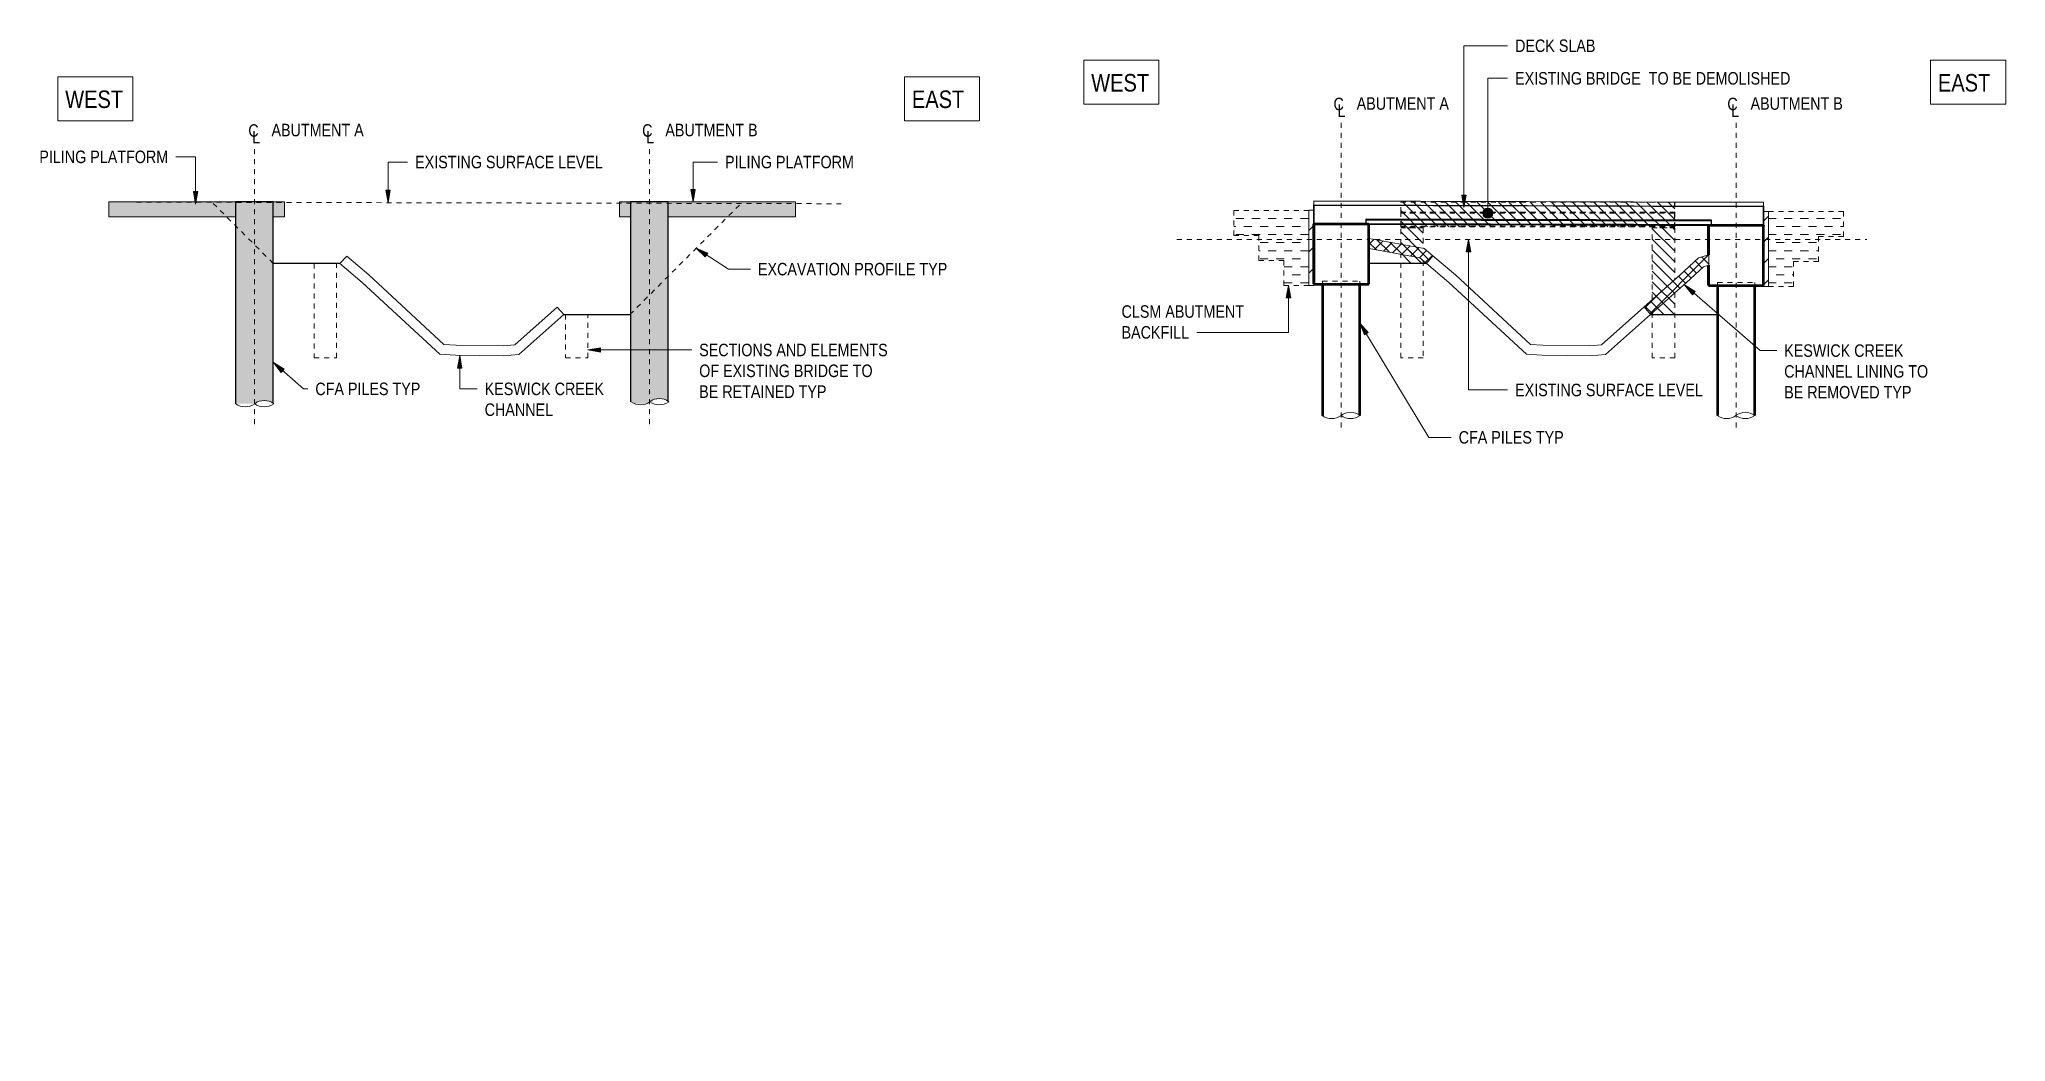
# Model space of a CAD drawing. Header units: metres. Extents: x 566 to 752, y 3 to 1696.
# Drawn here: x 712.43 to 751.77, y 2.66 to 22.71 of the extents above.
import ezdxf

# ---------------------------------------------------------------- set-up
doc = ezdxf.new("R2010")
doc.units = ezdxf.units.M
doc.linetypes.add('JacobsDash', pattern=[0.0045000000000000005, 0.003, -0.0015])
doc.linetypes.add('JacobsGridLine', pattern=[0.014499999999999999, 0.01, -0.001, 0.0025, -0.001])
for name, color, linetype, lineweight in [('BRIDGE-ABUTMENT-CONC', 7, 'Continuous', 40), ('BRIDGE-FRAMING-LINE-18-HID', 7, 'JacobsDash', 18), ('D-BDGE', 7, 'Continuous', 13), ('D-BDGE-FLOOR', 7, 'Continuous', 40), ('D-BDGE-FLOOR-HID', 7, 'JacobsDash', 18), ('D-BDGE-FNDN-LINES-18-HID', 7, 'JacobsDash', 18), ('D-BDGE-FNDN-PILE-CONC', 7, 'Continuous', 40), ('D-BDGE-LINE', 7, 'Continuous', 9), ('D-ENHA-GEN-LINE', 7, 'Continuous', 9), ('D-ENHA-GEN-LINE-GRIDS', 7, 'Continuous', 9), ('D-ENHA-TEXT', 7, 'Continuous', 9)]:
    doc.layers.add(name, color=color, linetype=linetype, lineweight=lineweight)
for name, color, linetype, lineweight, true_color in [('D-BDGE-DECK', 153, 'Continuous', 13, 0x8c8cc6), ('D-BDGE-FRAMING', 153, 'Continuous', 13, 0x8c8cc6), ('D-BDGE-INT-WALL', 153, 'Continuous', 13, 0x8c8cc6)]:
    doc.layers.add(name, color=color, linetype=linetype, lineweight=lineweight, true_color=true_color)
doc.styles.add('Arial Narrow_2', font='ARIALN.TTF', dxfattribs={"height": 0.25})
doc.styles.add('Arial Narrow_3', font='ARIALN.TTF', dxfattribs={"height": 0.35})
doc.styles.add('Arial Narrow_4', font='ARIALN.TTF', dxfattribs={"height": 0.0035})
doc.styles.add('Arial Narrow_5', font='ARIALN.TTF', dxfattribs={"height": 0.005})
pattern_1 = [(45, (742.6588815382673, 17.354), (-0.2121320343559643, 0.2121320343559643), [])]
pattern_2 = [(0, (742.6588815382673, 17.354), (0.16129, 0.16129), [0.16129, -0.16129])]
pattern_3 = [(45, (742.6588815382673, 17.354), (-0.1060660171779821, 0.1060660171779821), []), (135, (742.6588815382673, 17.354), (-0.1060660171779821, -0.1060660171779821), [])]

msp = doc.modelspace()

# ---------------------------------------------------------------- texts
at = {"layer": 'D-ENHA-GEN-LINE', "char_height": 0.2499999999999999, "attachment_point": 1, "style": 'Arial Narrow_2', "bg_fill": 3, "box_fill_scale": 1, "bg_fill_color": 9, "bg_fill_true_color": 13158600, "bg_fill_transparency": 0}
for s, insert in [('ABUTMENT A', (738.7854706647342, 21.55293493435467)), ('ABUTMENT B', (746.6637013491446, 21.55293493435467)), ('ABUTMENT A', (717.078770914818, 21.02201857033048)), ('ABUTMENT B', (724.9570015992284, 21.02201857033048))]:
    msp.add_mtext(s, dxfattribs=dict(at, insert=insert))
at = {"layer": 'D-ENHA-TEXT', "insert": (734.082208948672, 17.3906637218111), "char_height": 0.25, "attachment_point": 1, "style": 'Arial Narrow_2', "bg_fill": 3, "box_fill_scale": 1, "bg_fill_color": 256, "bg_fill_transparency": 0}
msp.add_mtext('CLSM ABUTMENT ', dxfattribs=at)
at = {"layer": 'D-ENHA-TEXT', "insert": (731.2595969699845, 2.660080394393743), "char_height": 0.0035, "attachment_point": 1, "style": 'Arial Narrow_4', "bg_fill": 3, "box_fill_scale": 1, "bg_fill_color": 9, "bg_fill_true_color": 13158600, "bg_fill_transparency": 0}
msp.add_mtext('1.', dxfattribs=at)

# ---------------------------------------------------------------- blocks, each defined once
blk = doc.blocks.new('CS_DET_Pile-Column_BreakLine - CS_Tubular BreakLine-5483456-SECTION-STAGE B2')
at = {"layer": 'D-BDGE-LINE', "lineweight": 18}
for centre, radius, start, end in [((-588.6354817596525, 15.67369014416714), 0.3154000000000417, 232.9573290715582, 307.0426709284409), ((-588.2554817596525, 15.17019372908555), 0.315400000000064, 52.95732907157657, 127.0426709284231), ((-588.2554817596525, 15.67369014416715), 0.315400000000064, 232.9573290715769, 307.0426709284231)]:
    blk.add_arc(centre, radius, start, end, dxfattribs=at)
blk = doc.blocks.new('CS_DET_Pile-Column_BreakLine - CS_Tubular BreakLine-5530552-SECTION-STAGE B2')
at = {"layer": 'D-BDGE-LINE', "lineweight": 18}
for centre, start, end in [((-580.7274489854599, 15.7103776677521), 232.9573290715577, 307.0426709284414), ((-580.35244898546, 15.21350620550053), 52.95732907155756, 127.0426709284253), ((-580.35244898546, 15.71037766775211), 232.9573290715745, 307.042670928442)]:
    blk.add_arc(centre, 0.3112499999999455, start, end, dxfattribs=at)
blk = doc.blocks.new('Roofs 3 - Roofs 3-4999916-SECTION-STAGE B1')
at = {"layer": 'D-BDGE-DECK', "color": 8, "linetype": 'JacobsDash', "true_color": 0x808080}
for p, q in [((-587.2601125609201, 19.45399306222142), (-587.25871906266, 19.45464233357741)), ((-587.2601125609201, 19.45399306222142), (-582.2949926260628, 19.45399306222142)), ((-587.2601125609201, 19.25005433491549), (-587.2601125609201, 19.45399306222142)), ((-587.25871906266, 19.45464233357741), (-582.5233971570206, 19.45467622842635)), ((-587.25871906266, 19.25100190515066), (-587.25871906266, 19.45464233357741)), ((-582.4903041705351, 19.45467646530185), (-581.9729046121658, 19.45468016878395)), ((-582.2618204444435, 19.45399306222142), (-581.9256869810565, 19.45399306222142)), ((-581.9684579507729, 19.4546802006126), (-581.7783641594418, 19.45468156128046)), ((-581.921238132414, 19.45399306222142), (-581.779841850136, 19.45399306222142)), ((-581.7783641594418, 19.45468156128046), (-581.779841850136, 19.45399306222142)), ((-581.779841850136, 19.45399306222142), (-581.779841850136, 19.25005433491549)), ((-581.7783641594418, 19.45468156128046), (-581.7783641594418, 19.25105915548746)), ((-587.25871906266, 19.25100190515066), (-587.2601125609201, 19.25005433491549)), ((-587.2601125609201, 19.25005433491549), (-581.779841850136, 19.25005433491549)), ((-581.7783641594418, 19.25105915548746), (-587.25871906266, 19.25100190515066)), ((-581.779841850136, 19.25005433491549), (-581.7783641594418, 19.25105915548746))]:
    blk.add_line(p, q, dxfattribs=at)
blk = doc.blocks.new('01_SFO_FRP_Pile_CastInPlace_CS - CAST-IN-PLACE PILE - 0750-7668704-SECTION-STAGE B1')
at = {"layer": 'D-BDGE-FNDN-LINES-18-HID'}
for p, q in [((-580.9253442201714, 17.84500000000001), (-580.9253442201714, 17.78708613594399)), ((-580.9253442114423, 17.845), (-580.1753442201713, 17.845)), ((-580.1753442201713, 17.78708452597577), (-580.1753442201713, 17.84500000000001))]:
    blk.add_line(p, q, dxfattribs=at)
at = {"layer": 'D-BDGE-FNDN-PILE-CONC', "lineweight": 50}
for p, q in [((-580.9253442201714, 17.78703652656898), (-580.9253442201714, 15.18567092861312)), ((-580.1753442201713, 15.18758577538548), (-580.1753442201713, 17.78703491660077))]:
    blk.add_line(p, q, dxfattribs=at)
blk = doc.blocks.new('07_STR_DPS_PermadecPanel - 07_STR_DPS_PermadecPanel-5973128-SECTION-STAGE B1')
at = {"layer": 'BRIDGE-FRAMING-LINE-18-HID', "lineweight": 25}
for p, q in [((-587.9502950644513, 19.01630636271063), (-587.9503024569383, 19.0137960242509)), ((-587.9503024569383, 19.0137960242509), (-587.9502943016112, 19.01336071738277)), ((-587.9503024569383, 19.0137960242509), (-587.9063009843389, 19.01366654246837)), ((-587.9502337696443, 19.01707244166018), (-587.9502372400525, 19.01725768162909)), ((-581.0502374005852, 18.9969532639393), (-581.0502336525553, 18.99675320536047))]:
    blk.add_line(p, q, dxfattribs=at)
at = {"layer": 'D-BDGE-FRAMING', "color": 7, "lineweight": 25}
for p, q in [((-587.9502894382277, 19.01821691401872), (-587.9502949183686, 19.01635596941355)), ((-587.950284788989, 19.01979570107684), (-581.0502849495218, 18.99949128338705)), ((-587.9502763980003, 19.01934781529195), (-582.5826102991912, 19.00355254905641)), ((-587.950274533336, 19.01924828511753), (-582.5740374115945, 19.00342779719594)), ((-587.9502577513584, 19.01835251354773), (-582.496881423222, 19.00230503045175)), ((-587.9502558866942, 19.01825298337331), (-582.4883085356245, 19.00218027859129)), ((-587.9502337696443, 19.01707244166018), (-587.9502514264582, 19.0110721704648)), ((-587.9502514264582, 19.0110721704648), (-581.0502513093692, 18.99075293416509)), ((-587.9502391047166, 19.01735721180352), (-582.4111525472521, 19.00105751184709)), ((-587.9502372400525, 19.01725768162909), (-587.9499633868407, 19.11025267243126)), ((-587.9502337696443, 19.01707244166018), (-587.9502372400525, 19.01725768162909)), ((-587.9502372400525, 19.01725768162909), (-582.4025796596554, 19.00093275998663)), ((-581.0502336525553, 18.99675320536047), (-587.9502337696443, 19.01707244166018)), ((-587.9500031837343, 19.11139310080955), (-587.9500006801244, 19.1122432759197)), ((-587.9500025447885, 19.11234280609411), (-587.9500026930492, 19.11229245977488)), ((-587.9500006801244, 19.1122432759197), (-587.9500025447885, 19.11234280609411)), ((-587.9500025447885, 19.11234280609411), (-581.0500027053212, 19.09203838840432)), ((-587.9500006801244, 19.1122432759197), (-581.050000840657, 19.0919388582299)), ((-587.9499845370925, 19.11039779906534), (-587.9499820334826, 19.11124797417548)), ((-587.9499838981468, 19.1113475043499), (-587.9499840464075, 19.11129715803068)), ((-587.9499820334826, 19.11124797417548), (-587.9499838981468, 19.1113475043499)), ((-587.9499838981468, 19.1113475043499), (-581.0499840586793, 19.09104308666011)), ((-587.9499820334826, 19.11124797417548), (-581.0499821940152, 19.09094355648568)), ((-587.949965251505, 19.11035220260568), (-587.9499653997657, 19.11030185628646)), ((-587.9499633868407, 19.11025267243126), (-587.949965251505, 19.11035220260568)), ((-587.949965251505, 19.11035220260568), (-581.0499654120376, 19.09004778491589)), ((-587.9499633868407, 19.11025267243126), (-581.0499635473734, 19.08994825474147)), ((-587.9002521964248, 19.01364874288588), (-582.1043818392383, 18.99659341312557)), ((-582.5770337717993, 19.00353613918046), (-581.0502765585329, 18.99904339760215)), ((-582.5684608842025, 19.00341138731999), (-581.0502746938688, 18.99894386742773)), ((-582.4913048958301, 19.0022886205758), (-581.0502579118911, 18.99804809585794)), ((-582.4827320082326, 19.00216386871533), (-581.0502560472269, 18.99794856568352)), ((-582.4055760198602, 19.00104110197114), (-581.0502392652494, 18.99705279411372)), ((-582.3970031322635, 19.00091635011068), (-581.0502374005852, 18.9969532639393)), ((-582.0988053118463, 18.99657700324962), (-581.050302617471, 18.9934916065611)), ((-581.050302617471, 18.9934916065611), (-581.0502895987604, 18.99791249632893)), ((-581.0502513093692, 18.99075293416509), (-581.050302617471, 18.9934916065611)), ((-581.0502513093692, 18.99075293416509), (-581.0502336525553, 18.99675320536047)), ((-581.0499635473734, 19.08994825474147), (-581.0502374005852, 18.9969532639393)), ((-581.0502374005852, 18.9969532639393), (-581.0502336525553, 18.99675320536047)), ((-581.050000840657, 19.0919388582299), (-581.050003344267, 19.09108868311976)), ((-581.050002853582, 19.09198804208509), (-581.0500027053212, 19.09203838840432)), ((-581.0500027053212, 19.09203838840432), (-581.050000840657, 19.0919388582299)), ((-581.0499821940152, 19.09094355648568), (-581.0499846976252, 19.09009338137555)), ((-581.04998420694, 19.09099274034088), (-581.0499840586793, 19.09104308666011)), ((-581.0499840586793, 19.09104308666011), (-581.0499821940152, 19.09094355648568)), ((-581.0499655602983, 19.08999743859667), (-581.0499654120376, 19.09004778491589)), ((-581.0499654120376, 19.09004778491589), (-581.0499635473734, 19.08994825474147))]:
    blk.add_line(p, q, dxfattribs=at)
blk = doc.blocks.new('07_STR_DPS_PermadecPanel - 07_STR_DPS_PermadecPanel-5973122-SECTION-STAGE B1')
at = {"layer": 'BRIDGE-FRAMING-LINE-18-HID', "lineweight": 25}
for p, q in [((-587.9504241827041, 19.02231180806937), (-587.9504317366568, 19.01979617210172)), ((-587.9504317366568, 19.01979617210172), (-587.9503629391832, 19.01611256956878)), ((-587.9504317366568, 19.01979617210172), (-587.9503343914946, 19.01979588000267)), ((-587.9503202030702, 19.0138243626654), (-587.9503127393997, 19.01630993261704)), ((-587.9002936778329, 19.01367425042585), (-587.9503202030702, 19.0138243626654))]:
    blk.add_line(p, q, dxfattribs=at)
at = {"layer": 'D-BDGE-FRAMING', "color": 7, "lineweight": 25}
for p, q in [((-587.9504184616036, 19.02421706304319), (-587.950424033745, 19.02236141476375)), ((-587.9504137208277, 19.02579584789389), (-581.0504138813951, 19.00509134315612)), ((-587.9504053558087, 19.02534796218616), (-581.0504055163761, 19.0046434574484)), ((-587.9504034969157, 19.02524843202889), (-581.0504036574831, 19.00454392729113)), ((-587.9503867668776, 19.02435266061344), (-581.0503869274451, 19.00364815587568)), ((-587.9503849079845, 19.02425313045617), (-581.0503850685519, 19.00354862571841)), ((-587.9503681779464, 19.02335735904072), (-581.050368338514, 19.00265285430296)), ((-587.9503663190534, 19.02325782888345), (-581.0503664796208, 19.00255332414569)), ((-587.9503495890154, 19.022362057468), (-581.0503497495829, 19.00165755273024)), ((-587.9503477301223, 19.02226252731073), (-581.0503478906897, 19.00155802257297)), ((-587.9503310000842, 19.02136675589528), (-581.0503311606518, 19.00066225115752)), ((-587.9503291411911, 19.02126722573801), (-581.0503293017587, 19.00056272100025)), ((-587.950312601158, 19.01635597020476), (-587.9503066168621, 19.01834887515977)), ((-587.9503124111532, 19.02037145432256), (-581.0503125717206, 18.9996669495848)), ((-587.9503105522601, 19.02027192416529), (-581.0503107128276, 18.99956741942753)), ((-587.9503021872412, 19.01982403845757), (-582.5968865856646, 19.0037602962452)), ((-587.9501268044673, 19.11739323297205), (-587.950124251565, 19.11824340680745)), ((-587.9501261104581, 19.11834293696472), (-587.9501262616376, 19.11829259077936)), ((-587.950124251565, 19.11824340680745), (-587.9501261104581, 19.11834293696472)), ((-587.9501261104581, 19.11834293696472), (-581.0501262710255, 19.09763843222696)), ((-587.950124251565, 19.11824340680745), (-581.0501244121324, 19.09753890206969)), ((-587.9501082155363, 19.11639793139933), (-587.9501056626339, 19.11724810523473)), ((-587.950107521527, 19.117347635392), (-587.9501076727065, 19.11729728920664)), ((-587.9501056626339, 19.11724810523473), (-587.950107521527, 19.117347635392)), ((-587.950107521527, 19.117347635392), (-581.0501076820943, 19.09664313065424)), ((-587.9501056626339, 19.11724810523473), (-581.0501058232013, 19.09654360049697)), ((-587.9500896266051, 19.11540262982662), (-587.9500870737027, 19.11625280366201)), ((-587.9500889325958, 19.11635233381928), (-587.9500890837753, 19.11630198763392)), ((-587.9500870737027, 19.11625280366201), (-587.9500889325958, 19.11635233381928)), ((-587.9500889325958, 19.11635233381928), (-581.0500890931634, 19.09564782908152)), ((-587.9500870737027, 19.11625280366201), (-581.0500872342701, 19.09554829892425)), ((-587.9500710376741, 19.11440732825389), (-587.9500684847717, 19.11525750208929)), ((-587.9500703436647, 19.11535703224656), (-587.9500704948442, 19.1153066860612)), ((-587.9500684847717, 19.11525750208929), (-587.9500703436647, 19.11535703224656)), ((-587.9500703436647, 19.11535703224656), (-581.0500705042322, 19.0946525275088)), ((-587.9500684847717, 19.11525750208929), (-581.050068645339, 19.09455299735153)), ((-587.9500524487429, 19.11341202668118), (-587.9500498958405, 19.11426220051657)), ((-587.9500517547336, 19.11436173067384), (-587.9500519059131, 19.11431138448847)), ((-587.9500498958405, 19.11426220051657), (-587.9500517547336, 19.11436173067384)), ((-587.9500517547336, 19.11436173067384), (-581.0500519153011, 19.09365722593608)), ((-587.9500498958405, 19.11426220051657), (-581.0500500564079, 19.09355769577881)), ((-587.950033969059, 19.11238034334917), (-587.9500313069095, 19.11326689894385)), ((-587.9500331658026, 19.11336642910112), (-587.9500333169821, 19.11331608291576)), ((-587.9500313069095, 19.11326689894385), (-587.9500331658026, 19.11336642910112)), ((-587.9500331658026, 19.11336642910112), (-581.05003332637, 19.09266192436336)), ((-587.9500313069095, 19.11326689894385), (-581.0500314674769, 19.09256239420609)), ((-582.0774858374236, 18.99620202501654), (-587.9002534296304, 19.01367412965497)), ((-582.5912820658734, 19.00374347902646), (-581.0503023478086, 18.99911953371981)), ((-581.0503203636376, 18.99311985792764), (-582.0718813176319, 18.9961852077978)), ((-581.0504318972243, 18.99909166736396), (-581.0504186221709, 19.00351255830542)), ((-581.0503630997506, 18.99540806483102), (-581.0504318972243, 18.99909166736396)), ((-581.0503055941888, 18.99803841616867), (-581.0503203636376, 18.99311985792764)), ((-581.0501244121324, 19.09753890206969), (-581.0501269650348, 19.09668872823429)), ((-581.050126422205, 19.0975880860416), (-581.0501262710255, 19.09763843222696)), ((-581.0501262710255, 19.09763843222696), (-581.0501244121324, 19.09753890206969)), ((-581.0501058232013, 19.09654360049697), (-581.0501083761037, 19.09569342666157)), ((-581.050107833274, 19.09659278446888), (-581.0501076820943, 19.09664313065424)), ((-581.0501076820943, 19.09664313065424), (-581.0501058232013, 19.09654360049697)), ((-581.0500872342701, 19.09554829892425), (-581.0500897871725, 19.09469812508885)), ((-581.0500892443429, 19.09559748289616), (-581.0500890931634, 19.09564782908152)), ((-581.0500890931634, 19.09564782908152), (-581.0500872342701, 19.09554829892425)), ((-581.050068645339, 19.09455299735153), (-581.0500711982415, 19.09370282351614)), ((-581.0500706554118, 19.09460218132343), (-581.0500705042322, 19.0946525275088)), ((-581.0500705042322, 19.0946525275088), (-581.050068645339, 19.09455299735153)), ((-581.0500500564079, 19.09355769577881), (-581.0500526093103, 19.09270752194341)), ((-581.0500520664807, 19.09360687975071), (-581.0500519153011, 19.09365722593608)), ((-581.0500519153011, 19.09365722593608), (-581.0500500564079, 19.09355769577881)), ((-581.0500334775495, 19.092611578178), (-581.05003332637, 19.09266192436336)), ((-581.05003332637, 19.09266192436336), (-581.0500314674769, 19.09256239420609)), ((-581.0500314674769, 19.09256239420609), (-581.0500329258449, 19.09207672485979))]:
    blk.add_line(p, q, dxfattribs=at)
blk = doc.blocks.new('07_STR_DPS_PermadecPanel - 07_STR_DPS_PermadecPanel-5973129-SECTION-STAGE B1')
at = {"layer": 'BRIDGE-FRAMING-LINE-18-HID', "lineweight": 25}
for p, q in [((-587.9004362907971, 19.01985597084312), (-587.9504530664613, 19.02000637875037)), ((-587.9504496689437, 19.0198244241232), (-587.950442178076, 19.02231544377949)), ((-587.9503243613591, 19.0198240475737), (-587.9504496689437, 19.0198244241232))]:
    blk.add_line(p, q, dxfattribs=at)
at = {"layer": 'D-BDGE-FRAMING', "color": 7, "lineweight": 25}
for p, q in [((-587.950442039832, 19.02236141554638), (-587.9504360562861, 19.02435118905258)), ((-587.9504350356395, 19.02600664883271), (-581.0504349194678, 19.00525731895904)), ((-587.9504316270236, 19.02582409983702), (-581.0504317875499, 19.00508958857053)), ((-585.460174993316, 19.01251774101894), (-587.9003866816463, 19.019855821661)), ((-581.0504529502895, 18.9992570488767), (-583.9214138345603, 19.00789045662151)), ((-581.0504361279438, 19.00364623021351), (-581.0504498294699, 18.99908991285671))]:
    blk.add_line(p, q, dxfattribs=at)
blk = doc.blocks.new('CS_DET_Pile-Column_BreakLine - CS_Tubular BreakLine-5483456-SECTION-STAGE B1')
at = {"layer": 'D-BDGE-LINE', "lineweight": 18}
for centre, start, end in [((-588.6434384741838, 15.43933398292632), 232.9573290715583, 307.0426709284409), ((-588.2634384741839, 14.93583756784473), 52.95732907155806, 127.0426709284084), ((-588.2634384741839, 15.43933398292632), 232.9573290715915, 307.0426709284416)]:
    blk.add_arc(centre, 0.3154000000000417, start, end, dxfattribs=at)
blk = doc.blocks.new('CS_DET_Pile-Column_BreakLine - CS_Tubular BreakLine-5530552-SECTION-STAGE B1')
at = {"layer": 'D-BDGE-LINE', "lineweight": 18}
for centre, radius, start, end in [((-580.7409384741838, 15.43602150651128), 0.3112500000000139, 232.9573290715471, 307.0426709284353), ((-580.3659384741838, 14.93915004425971), 0.3112499999999677, 52.95732907157624, 127.0426709284401), ((-580.3659384741838, 15.43602150651129), 0.3112499999999677, 232.95732907156, 307.0426709284234)]:
    blk.add_arc(centre, radius, start, end, dxfattribs=at)
blk = doc.blocks.new('CS_Annot_Centreline Symbol1 - CS_Annot_Centreline Symbol 2-5308920-SECTION-STAGE B2')
at = {"layer": 'D-ENHA-GEN-LINE', "char_height": 0.25, "attachment_point": 1, "style": 'Arial Narrow_2'}
for s, insert, width in [('C  ', (-588.5737962111358, 21.01274266196034), 0.440928125), ('L', (-588.4957548547733, 20.87935385916869), 0.192405)]:
    blk.add_mtext(s, dxfattribs=dict(at, insert=insert, width=width))
blk = doc.blocks.new('CS_Annot_Centreline Symbol1 - CS_Annot_Centreline Symbol-5309845-SECTION-STAGE B2')
at = {"layer": 'D-ENHA-GEN-LINE', "char_height": 0.25, "attachment_point": 1, "style": 'Arial Narrow_2'}
for s, insert, width in [('C  ', (-580.6955655267254, 21.01274266196034), 0.440928125), ('L', (-580.6175241703629, 20.87935385916869), 0.192405)]:
    blk.add_mtext(s, dxfattribs=dict(at, insert=insert, width=width))
blk = doc.blocks.new('CS_Annot_Centreline Symbol1 - CS_Annot_Centreline Symbol 2-5308920-SECTION-STAGE B1')
at = {"layer": 'D-ENHA-GEN-LINE', "char_height": 0.25, "attachment_point": 1, "style": 'Arial Narrow_2'}
for s, insert, width in [('C  ', (-588.60406564305, 21.54365902598452), 0.440928125), ('L', (-588.5260242866876, 21.41027022319287), 0.192405)]:
    blk.add_mtext(s, dxfattribs=dict(at, insert=insert, width=width))
blk = doc.blocks.new('CS_Annot_Centreline Symbol1 - CS_Annot_Centreline Symbol-5309845-SECTION-STAGE B1')
at = {"layer": 'D-ENHA-GEN-LINE', "char_height": 0.25, "attachment_point": 1, "style": 'Arial Narrow_2'}
for s, insert, width in [('C  ', (-580.7258349586397, 21.54365902598453), 0.440928125), ('L', (-580.6477936022773, 21.41027022319288), 0.192405)]:
    blk.add_mtext(s, dxfattribs=dict(at, insert=insert, width=width))

# ---------------------------------------------------------------- hatches: boundary and pattern name
at = {"layer": 'D-BDGE-LINE', "true_color": 0xd8d8d8}
h = msp.add_hatch(color=254, dxfattribs=at)
h.paths.add_polyline_path([(716.3622594127571, 19.16194193662636), (716.3622594127571, 19.46261308005225), (713.8229356747254, 19.46261308005225), (713.8229356747254, 19.16194193662636)])
h.paths.add_polyline_path([(717.337263444638, 19.16194193662636), (717.337263444638, 19.46261308005225), (717.114029779775, 19.46261308005225), (717.114029779775, 19.16194193662636)])
at = {"layer": 'D-BDGE-LINE', "true_color": 0xc0c0c0}
for points in [[(716.6810920648685, 15.42194193662634), (716.7434305967843, 15.42194193662634), (716.7929015755316, 15.45255653503881), (716.8471539426331, 15.47356396320303), (716.9043418043799, 15.4842494600577), (716.9625193891885, 15.4842494600577), (717.0197072509352, 15.47356396320303), (717.0739596180367, 15.45255653503881), (717.114029779775, 15.42775953402933), (717.114029779775, 19.46261308005225), (716.3622594127571, 19.46261308005225), (716.3622594127571, 15.42194193662634), (716.4148904058565, 15.42194193662634)], [(724.3480618261455, 15.42194193662633), (724.574864915808, 15.42194193662633), (724.6001433261603, 15.43173016187717), (724.6977834157933, 15.49215371137547), (724.7513219359593, 15.5128847260112), (724.8077573258408, 15.52342962422305), (724.8651694161126, 15.52342962422306), (724.9216048059942, 15.5128847260112), (724.9751433261602, 15.49215371137547), (725.0131488120423, 15.4686344134514), (725.0131488120423, 19.46261308005225), (724.2613784450247, 19.46261308005225), (724.2613784450247, 15.46194193662634), (724.2739633709767, 15.46194193662634), (724.3227834157933, 15.43173016187717)]]:
    msp.add_hatch(color=9, dxfattribs=at).paths.add_polyline_path(points)
at = {"layer": 'D-BDGE-LINE', "true_color": 0xd8d8d8}
h = msp.add_hatch(color=254, dxfattribs=at)
h.paths.add_polyline_path([(724.2613784450247, 19.16194193662636), (724.2613784450247, 19.46261308005225), (724.0372636285337, 19.46261308005225), (724.0372636285337, 19.16194193662636)])
h.paths.add_polyline_path([(727.5581143524166, 19.16194193662636), (727.5581143524166, 19.46261308005225), (725.0131488120425, 19.46261308005225), (725.0131488120425, 19.16194193662636)])
at = {"layer": 'D-BDGE-LINE'}
h = msp.add_hatch(dxfattribs=at)
h.set_pattern_fill('FP_6', color=256, style=0, pattern_type=2)
h.set_pattern_definition(pattern_2)
h.paths.add_polyline_path([(737.8252473358177, 17.78952443756992), (737.8252473358177, 19.28952443756967), (736.325247335818, 19.28952443756993), (736.325247335818, 18.78952443756992), (736.825247335818, 18.78952443756992), (736.825247335818, 18.28952443756993), (737.3252473358181, 18.28952443756993), (737.3252473358181, 17.78952443756992)])
h = msp.add_hatch(dxfattribs=at)
h.set_pattern_fill('FP_5', color=256, style=0, pattern_type=2)
h.set_pattern_definition(pattern_1)
h.paths.add_polyline_path([(737.9252473358177, 17.78952443756992), (737.9252473358177, 19.29159930271688), (737.8252473358177, 19.29159930271688), (737.8252473358177, 17.78952443756992)])
h = msp.add_hatch(dxfattribs=at)
h.set_pattern_fill('FP_8', color=256, style=0, pattern_type=2)
h.set_pattern_definition([(135, (742.6588815382673, 17.354), (-0.1060660171779821, -0.1060660171779821), [])])
h.paths.add_polyline_path([(745.1465296273487, 17.20393625240529), (745.1465296273487, 17.63663490137259), (744.6965330839442, 17.23622256684884), (744.6965330839442, 17.20393625240529)])
h.paths.add_polyline_path([(744.6965330839442, 17.50393625240536), (745.1465296273487, 17.9043485869291), (745.1465296273487, 19.45399306222143), (739.6662292799998, 19.45399306222143), (739.6662292799998, 18.22825903243291), (740.1162258234043, 18.22825903243291), (740.1162258234043, 18.96005330490517), (744.6965330839442, 18.96005330490517), (744.6965330839442, 17.8483547754779)])
h = msp.add_hatch(dxfattribs=at)
h.set_pattern_fill('FP_5', color=256, style=0, pattern_type=2)
h.set_pattern_definition(pattern_1)
h.paths.add_polyline_path([(746.9256449752966, 17.76452443757096), (747.0256449752968, 17.76452443757096), (747.0256449752968, 19.26759132442036), (746.9256449752966, 19.26759132442036), (746.9256449752966, 18.26452443757099)])
h = msp.add_hatch(dxfattribs=at)
h.set_pattern_fill('FP_6', color=256, style=0, pattern_type=2)
h.set_pattern_definition(pattern_2)
h.paths.add_polyline_path([(747.0256449752968, 17.76452443757098), (747.5256449752967, 17.76452443757098), (747.5256449752967, 18.264524437571), (748.0256449752967, 18.26452443757099), (748.0256449752967, 18.764524437571), (748.5256449752965, 18.764524437571), (748.5256449752965, 19.264524437571), (747.0256449752968, 19.264524437571), (747.0256449752968, 18.26452443757099)])
h = msp.add_hatch(dxfattribs=at)
h.set_pattern_fill('FP_7', color=256, style=0, pattern_type=2)
h.set_pattern_definition(pattern_3)
h.paths.add_polyline_path([(740.1809659660755, 18.22825903243291), (740.3095234880128, 18.38146792105671), (740.1345846536693, 18.52825903243291), (739.036438926161, 18.72901944488452), (739.036438926161, 18.52570468494629), (740.0465634998377, 18.34103609228239), (740.1345846536693, 18.26717757456646)])
h = msp.add_hatch(dxfattribs=at)
h.set_pattern_fill('FP_7', color=256, style=0, pattern_type=2)
h.set_pattern_definition(pattern_3)
h.paths.add_polyline_path([(744.6602486624963, 17.20393625240529), (745.3844673812661, 17.8483547754779), (745.7215407064332, 18.16023795922206), (745.8276513540135, 18.19066469779562), (745.8276513540135, 18.39872458496792), (745.6206528636037, 18.33936872298389), (745.2500649781358, 17.99647558684058), (744.5328394148924, 17.35827965763251)])
at = {"layer": 'D-ENHA-TEXT'}
for points in [[(715.5603278711393, 19.41714613233277), (715.6044096163163, 19.6671461323328), (715.5162461259621, 19.66714613233275)], [(719.4103284590782, 19.44332412519912), (719.4544102042553, 19.69332412519912), (719.3662467139011, 19.69332412519912)], [(725.5105478419985, 19.45940476761634), (725.5546295871754, 19.70940476761635), (725.4664660968214, 19.70940476761635)], [(740.9300751886673, 19.34520773033213), (740.9741569338446, 19.59520773033213), (740.8859934434903, 19.59520773033213)], [(725.5703819224094, 18.53551299279752), (725.7561944686912, 18.36254797349534), (725.8041461216918, 18.4365306742161)], [(741.0225638674418, 18.70823606147612), (740.9784821222645, 18.45823606147612), (741.0666456126189, 18.45823606147611)], [(737.4216179502718, 17.78761207997868), (737.3775362050944, 17.53761207997868), (737.465699695449, 17.53761207997868)], [(745.3410092699052, 17.79812021968011), (745.5012348213463, 17.60121675875773), (745.5589169881817, 17.66789185651251)], [(738.8514078900337, 17.03581096126264), (738.9427839029598, 16.79897003464828), (739.0182776227633, 16.84450572726063)], [(723.4084535548301, 16.49625856433469), (723.6584535548301, 16.45217681915758), (723.6584535548301, 16.54034030951181)], [(717.1157849285682, 16.24586318938274), (717.2744717046429, 16.04771751732068), (717.3326715322199, 16.11394123740227)], [(720.8431957935142, 16.3852624376174), (720.7991140483368, 16.1352624376174), (720.8872775386911, 16.1352624376174)]]:
    msp.add_hatch(color=256, dxfattribs=at).paths.add_polyline_path(points)
h = msp.add_hatch(color=256, dxfattribs=at)
edge = h.paths.add_edge_path()
edge.add_arc((741.408056961285, 19.23359402802167), 0.1000000000000227, 0, 360)

# ---------------------------------------------------------------- linework, layer by layer
at = {"layer": 'BRIDGE-ABUTMENT-CONC', "lineweight": 50}
for p, q in [((737.9254368732397, 17.82248680210016), (737.9254368732397, 19.02254691555735)), ((737.9254368732397, 19.02254691555735), (739.0254368988449, 19.02254453986362)), ((737.9256293162373, 19.0136192957234), (737.9254368732397, 19.02254691555735)), ((737.9256293162373, 19.0136192957234), (737.9256293162373, 17.81355918226621)), ((739.0256293418424, 19.01361692002967), (737.9256293162373, 19.0136192957234)), ((739.0254368988449, 19.02254453986362), (739.0256293418424, 19.01361692002967)), ((739.0256293418424, 17.81355680657248), (739.0256293418424, 19.01361692002967)), ((745.8254370556617, 18.39808964513282), (745.8254370556617, 18.99596977676166)), ((745.8254370556617, 18.99596977676166), (746.9254370812668, 18.99596741547488)), ((745.8256294984832, 18.98709628873073), (745.8254370556617, 18.99596977676166)), ((745.8256294984832, 18.98709628873073), (745.8256294984832, 18.39814482722387)), ((746.9256295240882, 18.98709392744396), (745.8256294984832, 18.98709628873073)), ((746.9254370812668, 18.99596741547488), (746.9256295240882, 18.98709392744396)), ((746.9256295240882, 17.78703454074358), (746.9256295240882, 18.98709392744396)), ((745.8254370556616, 17.79591039006128), (745.8254370556616, 18.19002975796052)), ((745.8256294984832, 18.19008494005158), (745.8256294984832, 17.78703690203035)), ((737.9254368732397, 17.82248680210016), (737.9256293162373, 17.81355918226621)), ((737.9256293162373, 17.81355918226621), (739.0256293418424, 17.81355680657248)), ((745.8254370556616, 17.79591039006128), (745.8256294984832, 17.78703690203035)), ((745.8256294984832, 17.78703690203035), (746.9256295240882, 17.78703454074358))]:
    msp.add_line(p, q, dxfattribs=at)
at = {"layer": 'BRIDGE-FRAMING-LINE-18-HID'}
for p, q in [((739.0254368988449, 19.02254453986362), (739.025436898845, 17.82248442640643)), ((746.9254370812668, 18.99596741547488), (746.9254370812669, 17.7959080287745)), ((739.025436898845, 17.82248442640643), (737.9256293162373, 17.82248680168453)), ((739.025436898845, 17.82248442640643), (739.0255797324675, 17.81585823424724)), ((746.9254370812669, 17.7959080287745), (745.825629498483, 17.79591038964818)), ((746.925579914713, 17.78932201601619), (746.9254370812669, 17.7959080287745))]:
    msp.add_line(p, q, dxfattribs=at)
at = {"layer": 'D-BDGE', "lineweight": 18}
for p, q in [((716.3622594127572, 19.46261308005226), (713.8229356747256, 19.46261308005226)), ((713.8229356747256, 19.46261308005226), (713.8229356747256, 19.16194193662636)), ((717.3372634446381, 19.46261308005226), (717.114029779775, 19.46261308005226)), ((717.3372634446381, 19.16194193662636), (717.3372634446381, 19.46261308005226)), ((724.0372636285337, 19.16194193662636), (724.0372636285337, 19.46261308005226)), ((724.0372636285337, 19.46261308005226), (724.2613784450248, 19.46261308005226)), ((725.0131488120425, 19.46261308005226), (727.5581143524167, 19.46261308005226)), ((727.5581143524169, 19.46261308005226), (727.5581143524169, 19.16194193662636)), ((713.8229356747256, 19.16194193662636), (716.3622594127572, 19.16194193662636)), ((717.114029779775, 19.16194193662636), (717.3372634446381, 19.16194193662636)), ((724.2613784450248, 19.16194193662636), (724.0372636285337, 19.16194193662636)), ((727.5581143524169, 19.16194193662636), (725.0131488120425, 19.16194193662636)), ((745.8756294978775, 19.07060563368046), (738.9761305925613, 19.09525722130288)), ((738.9761305925613, 19.09525722130288), (738.9761305925613, 18.99939670655969)), ((745.8756294978775, 18.97232204029416), (745.8756294978775, 19.07060563368046))]:
    msp.add_line(p, q, dxfattribs=at)
at = {"layer": 'D-BDGE', "color": 8, "linetype": 'JacobsDash', "lineweight": 18, "true_color": 0x808080}
for p, q in [((714.3775550972392, 19.45497420732949), (728.4730365946108, 19.42268825288767)), ((735.1899309418567, 18.70758577538555), (739.036438926161, 18.70758577538554)), ((739.1536796326214, 18.70758577538554), (748.9922664302732, 18.7075857753855)), ((717.9292600981694, 18.2282590324329), (717.9292600981694, 16.34000000000106)), ((718.379256641574, 18.2282590324329), (717.9292600981694, 18.2282590324329)), ((718.379256641574, 16.34000000000106), (718.379256641574, 18.2282590324329)), ((722.9595639021138, 17.20393625240528), (722.9595639021138, 16.34000000000106)), ((723.4095604455182, 17.20393625240528), (722.9595639021138, 17.20393625240528)), ((723.4095604455182, 16.34000000000106), (723.4095604455182, 17.20393625240528)), ((717.9292600981694, 16.34000000000106), (718.379256641574, 16.34000000000106)), ((722.9595639021138, 16.34000000000106), (723.4095604455182, 16.34000000000106))]:
    msp.add_line(p, q, dxfattribs=at)
at = {"layer": 'D-BDGE', "linetype": 'JacobsDash', "lineweight": 18}
for p, q in [((717.114029779775, 18.2282590324329), (715.8796757321556, 19.46261308005226)), ((724.2464071336653, 17.20393625240527), (726.5050839613123, 19.46261308005226)), ((737.825247335818, 19.28952443756992), (736.325247335818, 19.28952443756992)), ((736.325247335818, 19.28952443756992), (736.325247335818, 18.78952443756992)), ((748.5256449752966, 19.26452443757099), (747.0256449752966, 19.26452443757099)), ((748.5256449752966, 18.76452443757099), (748.5256449752966, 19.26452443757099)), ((736.325247335818, 18.78952443756992), (736.8252473358181, 18.78952443756992)), ((736.8252473358181, 18.78952443756992), (736.8252473358181, 18.28952443756992)), ((748.0256449752967, 18.26452443757099), (748.0256449752967, 18.76452443757099)), ((748.0256449752967, 18.76452443757099), (748.5256449752966, 18.76452443757099)), ((736.8252473358181, 18.28952443756992), (737.3252473358181, 18.28952443756992)), ((737.3252473358181, 18.28952443756992), (737.3252473358181, 17.78952443756992)), ((747.5256449752967, 17.76452443757099), (747.5256449752967, 18.26452443757099)), ((747.5256449752967, 18.26452443757099), (748.0256449752967, 18.26452443757099)), ((737.3252473358181, 17.78952443756992), (737.825247335818, 17.78952443756992)), ((747.0256449752966, 17.76452443757099), (747.5256449752967, 17.76452443757099))]:
    msp.add_line(p, q, dxfattribs=at)
at = {"layer": 'D-BDGE', "lineweight": 25}
for p, q in [((717.114029779775, 19.46261308005226), (716.3622594127572, 19.46261308005226)), ((716.3622594127572, 19.46261308005226), (716.3622594127572, 15.42194193662636)), ((717.114029779775, 15.42775953402935), (717.114029779775, 19.46261308005226)), ((725.0131488120426, 19.46261308005226), (724.2613784450248, 19.46261308005226)), ((724.2613784450248, 19.46261308005226), (724.2613784450248, 15.46194193662634)), ((725.0131488120426, 15.46863441345141), (725.0131488120426, 19.46261308005226)), ((718.4439967842451, 18.2282590324329), (717.114029779775, 18.2282590324329)), ((740.1809659660755, 18.2282590324329), (739.0256293418424, 18.2282590324329)), ((722.9232794806658, 17.20393625240528), (724.2464071336653, 17.20393625240527)), ((744.6602486624963, 17.20393625240528), (745.9833763154959, 17.20393625240527))]:
    msp.add_line(p, q, dxfattribs=at)
at = {"layer": 'D-BDGE', "lineweight": 9}
for p, q in [((737.8252473358178, 19.29159930271687), (737.8252473358178, 17.78952443756992)), ((737.9252473358176, 19.29159930271687), (737.8252473358178, 19.29159930271687)), ((737.9252473358176, 17.78952443756992), (737.9252473358176, 19.29159930271687)), ((746.9256449752967, 17.76452443757096), (746.9256449752964, 19.26759132442033)), ((746.9256449752964, 19.26759132442033), (747.0256449752966, 19.26759132442035)), ((747.0256449752966, 19.26759132442035), (747.0256449752968, 17.76452443757098)), ((737.8252473358178, 17.78952443756992), (737.9252473358176, 17.78952443756992)), ((747.0256449752968, 17.76452443757098), (746.9256449752967, 17.76452443757096))]:
    msp.add_line(p, q, dxfattribs=at)
at = {"layer": 'D-BDGE', "color": 8, "lineweight": 18, "true_color": 0x808080}
for p, q in [((739.036438926161, 18.52570468494629), (739.0276511957114, 18.52731123710544)), ((739.036438926161, 18.72901944488452), (739.036438926161, 18.52570468494628)), ((740.1345846536693, 18.5282590324329), (739.036438926161, 18.72901944488452)), ((739.036438926161, 18.52570468494628), (740.0465634998378, 18.34103609228238)), ((740.3095234880129, 18.3814679210567), (740.1345846536693, 18.5282590324329)), ((718.4442999925415, 18.22856224072928), (718.5862615553847, 18.37052380357256)), ((718.4442999925415, 18.22856224072927), (718.895732115651, 17.84976571272641)), ((718.5862615553848, 18.37052380357256), (719.0280950379116, 17.99978149134247)), ((740.0465634998378, 18.34103609228238), (740.1809659660755, 18.22825903243291)), ((740.1809659660755, 18.2282590324329), (740.3095234880129, 18.38146792105669)), ((740.1809659660755, 18.22825903243293), (740.632036739609, 17.84976571272625)), ((740.3095234880128, 18.38146792105669), (740.7643996618694, 17.99978149134241)), ((745.6206528636038, 18.33936872298388), (745.2500649781363, 17.99647558684095)), ((745.3844673812663, 17.8483547754779), (745.7215407064332, 18.16023795922205)), ((745.8276513540136, 18.3987245849679), (745.6206528636038, 18.33936872298387)), ((745.7215407064332, 18.16023795922205), (745.8276513540136, 18.19066469779561)), ((745.8276513540136, 18.19066469779561), (745.8276513540136, 18.3987245849679)), ((718.8957321156511, 17.84976571272636), (720.443737733064, 16.41400471450912)), ((719.0280950379116, 17.99978149134246), (720.5280370253139, 16.6085990686974)), ((740.6320367396089, 17.84976571272631), (742.1800423570215, 16.41400471450912)), ((740.7643996618694, 17.99978149134241), (742.2643416492715, 16.6085990686974)), ((743.6793715863982, 16.59885372279576), (745.2500649781365, 17.99647558684119)), ((743.7631618520061, 16.40569762296768), (745.3830147779819, 17.84706223161118)), ((745.2500649781358, 17.99647558684057), (744.5328394148925, 17.3582796576325)), ((744.6602486624963, 17.20393625240529), (745.3844673812666, 17.84835477547815)), ((721.9430669624408, 16.59885372279576), (722.7923619853148, 17.35456664502306)), ((722.9235692941123, 17.20360280030923), (722.7923619853148, 17.35456664502306)), ((744.5328394148925, 17.3582796576325), (744.6602486624963, 17.20393625240528)), ((722.0268572280485, 16.40569762296768), (722.9235692941122, 17.20360280030918)), ((720.5280370253139, 16.60859906869741), (720.7707097976388, 16.59163234092737)), ((720.7707097976389, 16.59163234092737), (721.7144708168789, 16.57789333492029)), ((721.7144708168789, 16.57789333492029), (721.9430669624408, 16.59885372279576)), ((742.2643416492714, 16.60859906869741), (742.5070144215963, 16.59163234092737)), ((742.5070144215963, 16.59163234092737), (743.4507754408365, 16.57789333492029)), ((743.4507754408365, 16.57789333492029), (743.6793715863982, 16.59885372279576)), ((720.4437377330639, 16.4140047145091), (720.7622731629184, 16.39173396747935)), ((720.7622731629184, 16.39173396747935), (721.7221676718179, 16.37776009469263)), ((721.7221676718177, 16.37776009469263), (722.0268572280485, 16.40569762296769)), ((742.1800423570215, 16.4140047145091), (742.4985777868759, 16.39173396747935)), ((742.4985777868759, 16.39173396747935), (743.4584722957754, 16.37776009469263)), ((743.4584722957753, 16.37776009469263), (743.7631618520061, 16.40569762296769))]:
    msp.add_line(p, q, dxfattribs=at)
at = {"layer": 'D-BDGE-FLOOR', "lineweight": 9}
for p, q in [((737.9254368732396, 19.39797467324219), (737.9254368732396, 19.48297467324219)), ((737.9254368732396, 19.48297467324219), (744.3265095178307, 19.4638288336753)), ((737.9256293162372, 19.47409834554783), (737.9254368732396, 19.48297467324219)), ((745.0942503240344, 19.45265674109313), (737.9256293162372, 19.47409834554783)), ((737.9256293162372, 19.47409834554783), (737.9256293162372, 19.38909834554783)), ((744.3265095178307, 19.4638288336753), (745.0942503240344, 19.45265674109313)), ((744.3293121404606, 19.46382041978745), (746.9254370827363, 19.45602646855298)), ((746.9256295257337, 19.447158669734), (745.0942503240344, 19.45265674109313)), ((746.9254370827363, 19.45602646855298), (746.9254370827363, 19.37102646855298)), ((746.9254370827363, 19.45602646855298), (746.9256295257337, 19.447158669734)), ((746.9256295257337, 19.362158669734), (746.9256295257337, 19.447158669734))]:
    msp.add_line(p, q, dxfattribs=at)
at = {"layer": 'D-BDGE-FLOOR', "lineweight": 25}
for p, q in [((737.9254368732396, 19.02297467324219), (737.9254368732396, 19.39797467324219)), ((737.9254368732396, 19.39797467324219), (744.3265095178307, 19.3788288336753)), ((737.9256293162372, 19.38909834554783), (737.9254368732396, 19.39797467324219)), ((745.0942503240344, 19.36765674109313), (737.9256293162372, 19.38909834554783)), ((737.9256293162372, 19.38909834554783), (737.9256293162372, 19.01409834554783)), ((744.3265095178307, 19.3788288336753), (745.0942503240344, 19.36765674109313)), ((744.3293121404607, 19.37882041978745), (746.9254370827363, 19.37102646855298)), ((746.9256295257337, 19.362158669734), (745.0942503240344, 19.36765674109313)), ((746.9254370827363, 19.37102646855298), (746.9254370827363, 18.99602646855298)), ((746.9254370827363, 19.37102646855298), (746.9256295257337, 19.362158669734)), ((746.9256295257337, 18.987158669734), (746.9256295257337, 19.362158669734)), ((738.0685534247546, 19.02254660646545), (737.9254368732396, 19.02297467324219)), ((737.9254368732396, 19.02297467324219), (737.9256293162372, 19.01409834554783)), ((737.9256293162372, 19.01409834554783), (745.0942503240344, 18.99265674109313)), ((744.3265095178307, 19.0038288336753), (743.1338146126105, 19.00739622723189)), ((745.0942503240344, 18.99265674109313), (744.3265095178307, 19.0038288336753)), ((746.9254370827363, 18.99602646855298), (744.3293121404615, 19.00382041978744)), ((745.0942503240344, 18.99265674109313), (746.9256295257337, 18.987158669734)), ((746.9256295257337, 18.987158669734), (746.9254370827363, 18.99602646855298))]:
    msp.add_line(p, q, dxfattribs=at)
at = {"layer": 'D-BDGE-FLOOR-HID', "lineweight": 25}
msp.add_line((738.9754190191959, 19.01983413870513), (738.0851514262044, 19.02249696124338), dxfattribs=at)
at = {"layer": 'D-BDGE-FNDN-LINES-18-HID'}
for p, q in [((738.1005375281676, 17.87190000000001), (738.1005375281676, 17.81360841388819)), ((738.1005375368969, 17.8719), (738.8505375281678, 17.8719)), ((738.8505375281676, 17.81360679409705), (738.8505375281676, 17.87190000000001))]:
    msp.add_line(p, q, dxfattribs=at)
at = {"layer": 'D-BDGE-FNDN-PILE-CONC', "lineweight": 50}
for p, q in [((738.1005375281676, 17.81355880451319), (738.1005375281676, 15.18257660084367)), ((738.8505375281676, 15.18744994032399), (738.8505375281676, 17.81355718472205))]:
    msp.add_line(p, q, dxfattribs=at)
at = {"layer": 'D-BDGE-FRAMING', "color": 8, "linetype": 'JacobsDash', "true_color": 0x808080}
for p, q in [((739.6656905870723, 19.23431835672884), (739.6657689773472, 19.25005433491549)), ((745.1459612978563, 19.23431835672884), (739.6656905870723, 19.23431835672884)), ((739.6656905870723, 18.97578928309182), (739.6656905870723, 19.23431835672884)), ((739.6656905870723, 18.97578928309182), (745.1459612978563, 18.97578928309182)), ((739.6657689773472, 18.96005330490516), (739.6656905870723, 18.97578928309182)), ((739.6657689773472, 19.25005433491549), (739.6671624756073, 19.25100190515066)), ((739.6657689773472, 19.25005433491549), (745.1460396881312, 19.25005433491549)), ((739.6671624756073, 18.96100087514034), (739.6657689773472, 18.96005330490516)), ((745.1460396881312, 18.96005330490516), (739.6657689773472, 18.96005330490516)), ((739.6671624756073, 19.25100190515066), (745.1475173788255, 19.25105915548746)), ((739.6671624756073, 18.96100087514034), (739.6671624756073, 19.25100190515066)), ((745.1475173788255, 18.96105812547714), (739.6671624756073, 18.96100087514034)), ((745.1460396881312, 19.25005433491549), (745.1459612978563, 19.23431835672884)), ((745.1459612978563, 19.23431835672884), (745.1459612978563, 18.97578928309182)), ((745.1459612978563, 18.97578928309182), (745.1460396881312, 18.96005330490516)), ((745.1475173788255, 19.25105915548746), (745.1460396881312, 19.25005433491549)), ((745.1460396881312, 18.96005330490516), (745.1475173788255, 18.96105812547714)), ((745.1475173788255, 19.25105915548746), (745.1475173788255, 18.96105812547714))]:
    msp.add_line(p, q, dxfattribs=at)
at = {"layer": 'D-BDGE-INT-WALL', "color": 8, "linetype": 'JacobsDash', "true_color": 0x808080}
for p, q in [((739.66622928, 18.94000000000105), (739.6677011185807, 18.94100084275703)), ((739.66622928, 18.61388265745501), (739.66622928, 18.94000000000105)), ((740.1162258234043, 18.94000000000105), (739.66622928, 18.94000000000105)), ((739.6677011185807, 18.94100084275703), (740.1177045752028, 18.94100554370993)), ((739.6677011185807, 18.61361357939629), (739.6677011185807, 18.94100084275703)), ((740.1177045752028, 18.94100554370993), (740.1162258234043, 18.94000000000105)), ((740.1162258234043, 18.94000000000105), (740.1162258234043, 18.53161535049144)), ((740.1177045752028, 18.94100554370993), (740.1177045752028, 18.53134500857455)), ((744.6965330839442, 18.94000000000105), (744.6975139222035, 18.94066696503323)), ((744.6965330839442, 17.50393625240536), (744.6965330839442, 18.94000000000105)), ((745.1465296273489, 18.94000000000105), (744.6965330839442, 18.94000000000105)), ((744.6975139222035, 18.94066696503323), (745.1475173788257, 18.94067166598613)), ((744.6975139222035, 17.50480901408072), (744.6975139222035, 18.94066696503323)), ((745.1475173788257, 18.94067166598613), (745.1465296273489, 18.94000000000105)), ((745.1465296273489, 18.94000000000105), (745.1465296273489, 17.90434858692903)), ((745.1475173788257, 18.94067166598613), (745.1475173788257, 17.90522750006866)), ((739.66622928, 16.34000000000106), (739.66622928, 18.41056789751678)), ((739.6677011185807, 16.34000000000106), (739.6677011185807, 18.41029881945806)), ((740.1162258234043, 18.28258246227069), (740.1162258234043, 16.34000000000106)), ((740.1177045752028, 18.28134164218196), (740.1177045752028, 16.34000000000106)), ((745.1465296273489, 17.63663490137253), (745.1465296273489, 16.34000000000106)), ((745.1475173788257, 17.63751381451217), (745.1475173788257, 16.34000000000106)), ((744.6965330839442, 16.34000000000106), (744.6965330839442, 17.23622256684883)), ((744.6975139222035, 16.34000000000106), (744.6975139222035, 17.23709532852421)), ((740.1177045752028, 16.34000000000106), (739.66622928, 16.34000000000106)), ((745.1475173788257, 16.34000000000106), (744.6965330839442, 16.34000000000106))]:
    msp.add_line(p, q, dxfattribs=at)
at = {"layer": 'D-ENHA-GEN-LINE-GRIDS', "linetype": 'JacobsGridLine', "lineweight": 18}
for p, q in [((738.4756293290392, 14.94313613108892), (738.4756293290392, 21.04922365796625)), ((746.3756295129283, 14.94313613108892), (746.3756295129283, 21.04922365796625)), ((716.7372634446381, 15.01411571741705), (716.7372634446381, 20.51765631802652)), ((724.6372636285338, 15.01411571741719), (724.6372636285338, 20.51765631802652))]:
    msp.add_line(p, q, dxfattribs=at)
at = {"layer": 'D-ENHA-TEXT'}
for p, q in [((740.9300751886673, 22.5835554358895), (741.8045082577471, 22.58355543588951)), ((740.9300751886673, 19.34520773033213), (740.9300751886673, 22.5835554358895)), ((741.408056961285, 21.93203843196268), (741.8045082577471, 21.93203843196268)), ((741.408056961285, 19.23359402802167), (741.408056961285, 21.93203843196268)), ((715.5603278711387, 20.3606716199983), (715.168215722952, 20.36067161999829)), ((715.5603278711393, 19.41714613233277), (715.5603278711387, 20.3606716199983)), ((719.4103284590782, 20.25628378538159), (719.8024406072651, 20.25628378538158)), ((719.4103284590782, 19.44332412519912), (719.4103284590782, 20.25628378538159)), ((725.5105478419985, 20.25628378538159), (725.8749996394923, 20.25628378538158)), ((725.5105478419985, 19.45940476761634), (725.5105478419985, 20.25628378538159)), ((725.8749996394923, 20.25628378538158), (726.0006767228253, 20.25628378538158)), ((715.6044096163163, 19.6671461323328), (715.5162461259621, 19.66714613233275)), ((715.5162461259621, 19.66714613233275), (715.5603278711393, 19.41714613233277)), ((715.5603278711393, 19.41714613233277), (715.6044096163163, 19.6671461323328)), ((719.4544102042553, 19.69332412519912), (719.3662467139011, 19.69332412519912)), ((719.3662467139011, 19.69332412519912), (719.4103284590782, 19.44332412519912)), ((719.4103284590782, 19.44332412519912), (719.4544102042553, 19.69332412519912)), ((725.5546295871754, 19.70940476761635), (725.4664660968214, 19.70940476761635)), ((725.4664660968214, 19.70940476761635), (725.5105478419985, 19.45940476761634)), ((725.5105478419985, 19.45940476761634), (725.5546295871754, 19.70940476761635)), ((740.9741569338446, 19.59520773033213), (740.8859934434903, 19.59520773033213)), ((740.8859934434903, 19.59520773033213), (740.9300751886673, 19.34520773033213)), ((740.9300751886673, 19.34520773033213), (740.9741569338446, 19.59520773033213)), ((725.5703819224094, 18.53551299279752), (725.7561944686912, 18.36254797349534)), ((725.8041461216918, 18.4365306742161), (725.5703819224094, 18.53551299279752)), ((725.5703819224094, 18.53551299279752), (726.2202662074891, 18.11429255308459)), ((741.0225638674418, 18.70823606147612), (740.9784821222645, 18.45823606147612)), ((741.0666456126189, 18.45823606147611), (741.0225638674418, 18.70823606147612)), ((741.0225638674418, 18.70823606147612), (741.0225638674415, 15.69612421298749)), ((725.7561944686912, 18.36254797349534), (725.8041461216918, 18.4365306742161)), ((726.2202662074891, 18.11429255308459), (726.6595402727124, 18.11429255308459)), ((740.9784821222645, 18.45823606147612), (741.0666456126189, 18.45823606147611)), ((737.4216179502718, 17.78761207997868), (737.3775362050944, 17.53761207997868)), ((737.465699695449, 17.53761207997868), (737.4216179502718, 17.78761207997868)), ((737.4216179502718, 17.78761207997868), (737.4216179502718, 16.8489449718111)), ((745.3410092699052, 17.79812021968011), (745.5012348213463, 17.60121675875773)), ((745.5589169881817, 17.66789185651251), (745.3410092699052, 17.79812021968011)), ((745.3410092699052, 17.79812021968011), (746.859651318724, 16.48430791234069)), ((737.3775362050944, 17.53761207997868), (737.465699695449, 17.53761207997868)), ((745.5012348213463, 17.60121675875773), (745.5589169881817, 17.66789185651251)), ((738.8514078900337, 17.03581096126264), (738.9427839029598, 16.79897003464828)), ((739.0182776227633, 16.84450572726063), (738.8514078900337, 17.03581096126264)), ((738.8514078900337, 17.03581096126264), (740.2312308265476, 14.74819963547713)), ((723.6584535548301, 16.54034030951181), (723.4084535548301, 16.49625856433469)), ((723.6584535548301, 16.45217681915758), (723.6584535548301, 16.54034030951181)), ((736.8591800286159, 16.8489449718111), (735.5881985320051, 16.8489449718111)), ((737.4216179502718, 16.8489449718111), (736.8591800286159, 16.8489449718111)), ((738.9427839029598, 16.79897003464828), (739.0182776227633, 16.84450572726063)), ((717.1157849285682, 16.24586318938274), (717.2744717046429, 16.04771751732068)), ((717.3326715322199, 16.11394123740227), (717.1157849285682, 16.24586318938274)), ((717.1157849285682, 16.24586318938274), (717.7161743278758, 15.71821902388221)), ((720.8431957935142, 16.3852624376174), (720.7991140483368, 16.1352624376174)), ((720.7991140483368, 16.1352624376174), (720.8872775386911, 16.1352624376174)), ((720.8872775386911, 16.1352624376174), (720.8431957935142, 16.3852624376174)), ((720.8431957935142, 16.3852624376174), (720.8431957935142, 15.71821902388221)), ((723.4084535548301, 16.49625856433469), (723.6584535548301, 16.45217681915758)), ((723.4084535548301, 16.49625856433469), (725.4839697681273, 16.49625856433469)), ((746.859651318724, 16.48430791234069), (747.187267257151, 16.48430791234069)), ((717.2744717046429, 16.04771751732068), (717.3326715322199, 16.11394123740227)), ((717.7161743278758, 15.71821902388221), (717.805802575068, 15.71821902388222)), ((720.8431957935142, 15.71821902388221), (721.1929428741481, 15.71821902388221)), ((741.0225638674415, 15.69612421298749), (741.804508257747, 15.69612421298748)), ((740.2312308265476, 14.74819963547713), (740.6760883112382, 14.74819963547712))]:
    msp.add_line(p, q, dxfattribs=at)
at = {"layer": 'D-ENHA-TEXT', "lineweight": 18, "flags": 128}
for points in [[(733.3257149100933, 22.29438218196268), (734.8303415881879, 22.29438218196268), (734.8303415881879, 21.41238218196268), (733.3257149100933, 21.41238218196268)], [(750.2626258514164, 22.29438218196263), (751.7672525295109, 22.29438218196263), (751.7672525295109, 21.41238218196263), (750.2626258514164, 21.41238218196263)], [(712.8024813505672, 21.96421778582799), (714.3071080286616, 21.96421778582799), (714.3071080286616, 21.08221778582799), (712.8024813505672, 21.08221778582799)], [(729.73939229189, 21.96421778582794), (731.2440189699845, 21.96421778582794), (731.2440189699845, 21.08221778582794), (729.73939229189, 21.08221778582794)]]:
    msp.add_lwpolyline(points, close=True, dxfattribs=at)
at = {"layer": 'D-ENHA-TEXT'}
msp.add_circle((741.408056961285, 19.23359402802167), 0.1000000000000227, dxfattribs=at)

# ---------------------------------------------------------------- block references
at = {"layer": 'BRIDGE-FRAMING-LINE-18-HID', "lineweight": 25}
for name in ['07_STR_DPS_PermadecPanel - 07_STR_DPS_PermadecPanel-5973129-SECTION-STAGE B1', '07_STR_DPS_PermadecPanel - 07_STR_DPS_PermadecPanel-5973122-SECTION-STAGE B1', '07_STR_DPS_PermadecPanel - 07_STR_DPS_PermadecPanel-5973128-SECTION-STAGE B1']:
    msp.add_blockref(name, (1326.925881538267, 0), dxfattribs=at)
at = {"layer": 'D-BDGE-DECK', "color": 8, "linetype": 'JacobsDash', "true_color": 0x808080}
msp.add_blockref('Roofs 3 - Roofs 3-4999916-SECTION-STAGE B1', (1326.925881538267, 0), dxfattribs=at)
at = {"layer": 'D-BDGE-FNDN-LINES-18-HID'}
msp.add_blockref('01_SFO_FRP_Pile_CastInPlace_CS - CAST-IN-PLACE PILE - 0750-7668704-SECTION-STAGE B1', (1326.925881538267, 0), dxfattribs=at)
at = {"layer": 'D-BDGE-LINE'}
for name, p in [('CS_DET_Pile-Column_BreakLine - CS_Tubular BreakLine-5483456-SECTION-STAGE B2', (1305.188912356437, 0)), ('CS_DET_Pile-Column_BreakLine - CS_Tubular BreakLine-5530552-SECTION-STAGE B2', (1305.188912356437, 0)), ('CS_DET_Pile-Column_BreakLine - CS_Tubular BreakLine-5483456-SECTION-STAGE B1', (1326.925881538267, 0)), ('CS_DET_Pile-Column_BreakLine - CS_Tubular BreakLine-5530552-SECTION-STAGE B1', (1326.925881538267, 0))]:
    msp.add_blockref(name, p, dxfattribs=at)
at = {"layer": 'D-ENHA-GEN-LINE'}
for name, p in [('CS_Annot_Centreline Symbol1 - CS_Annot_Centreline Symbol 2-5308920-SECTION-STAGE B1', (1326.925881538267, 0)), ('CS_Annot_Centreline Symbol1 - CS_Annot_Centreline Symbol-5309845-SECTION-STAGE B1', (1326.925881538267, 0)), ('CS_Annot_Centreline Symbol1 - CS_Annot_Centreline Symbol 2-5308920-SECTION-STAGE B2', (1305.188912356437, 0)), ('CS_Annot_Centreline Symbol1 - CS_Annot_Centreline Symbol-5309845-SECTION-STAGE B2', (1305.188912356437, 0))]:
    msp.add_blockref(name, p, dxfattribs=at)

msp.set_redraw_order([(e.dxf.handle, doc.entitydb.next_handle()) for e in msp.query("TEXT MTEXT ATTDEF DIMENSION ARC_DIMENSION")])  # texts and dimensions are drawn at this point

# ---------------------------------------------------------------- next in the draw order: texts
at = {"layer": 'D-ENHA-TEXT', "attachment_point": 1, "bg_fill": 3, "box_fill_scale": 1, "bg_fill_color": 9, "bg_fill_true_color": 13158600, "bg_fill_transparency": 0}
for s, insert, char_height, style in [('DECK SLAB', (741.9545082577473, 22.70855543588951), 0.25, 'Arial Narrow_2'), ('EXISTING BRIDGE  TO BE DEMOLISHED', (741.9545082577473, 22.05703843196268), 0.25, 'Arial Narrow_2'), ('PILING PLATFORM ', (712.4349501195877, 20.48567161999829), 0.25, 'Arial Narrow_2'), ('EXISTING SURFACE LEVEL', (719.9524406072652, 20.38128378538158), 0.25, 'Arial Narrow_2'), ('PILING PLATFORM ', (726.1506767228259, 20.38128378538158), 0.25, 'Arial Narrow_2'), ('EXCAVATION PROFILE TYP', (726.8095402727124, 18.23929255308459), 0.25, 'Arial Narrow_2'), ('SECTIONS AND ELEMENTS ', (725.6339697681276, 16.62125856433469), 0.25, 'Arial Narrow_2'), ('KESWICK CREEK ', (747.3372672571513, 16.60930791234069), 0.25, 'Arial Narrow_2'), ('CFA PILES TYP', (717.9558025750684, 15.84321902388221), 0.25, 'Arial Narrow_2'), ('KESWICK CREEK ', (721.3429428741481, 15.84321902388221), 0.25, 'Arial Narrow_2'), ('EXISTING SURFACE LEVEL', (741.9545082577473, 15.82112421298748), 0.25, 'Arial Narrow_2'), ('CFA PILES TYP', (740.8260883112381, 14.87319963547712), 0.25, 'Arial Narrow_2'), ('FOR GENERAL NOTES REFER TO SHEET No. 2871005 TO 2871008.', (731.2676006158179, 2.660080394393743), 0.0035, 'Arial Narrow_4')]:
    msp.add_mtext(s, dxfattribs=dict(at, insert=insert, char_height=char_height, style=style))
at = {"layer": 'D-ENHA-TEXT', "lineweight": 18, "char_height": 0.35, "attachment_point": 1, "style": 'Arial Narrow_3', "bg_fill": 3, "box_fill_scale": 1, "bg_fill_color": 9, "bg_fill_true_color": 13158600, "bg_fill_transparency": 0}
for s, insert in [('WEST', (712.9524813505674, 21.68796778582799)), ('EAST', (729.8893922918902, 21.68796778582794)), ('WEST', (733.4757149100936, 22.01813218196267)), ('EAST', (750.4126258514162, 22.01813218196262))]:
    msp.add_mtext(s, dxfattribs=dict(at, insert=insert))
at = {"layer": 'D-ENHA-TEXT', "insert": (734.082208948672, 16.9739449718111), "char_height": 0.25, "attachment_point": 1, "style": 'Arial Narrow_2', "bg_fill": 3, "box_fill_scale": 1, "bg_fill_color": 256, "bg_fill_transparency": 0}
msp.add_mtext('BACKFILL', dxfattribs=at)

# ---------------------------------------------------------------- next in the draw order: texts
at = {"layer": 'D-ENHA-TEXT', "attachment_point": 1, "bg_fill": 3, "box_fill_scale": 1, "bg_fill_color": 9, "bg_fill_true_color": 13158600, "bg_fill_transparency": 0}
for s, insert, char_height, style in [('OF EXISTING BRIDGE TO ', (725.6339697681276, 16.20453981433469), 0.25, 'Arial Narrow_2'), ('CHANNEL LINING TO ', (747.3372672571513, 16.19258916234069), 0.25, 'Arial Narrow_2'), ('CHANNEL', (721.3429428741481, 15.42650027388222), 0.25, 'Arial Narrow_2'), ('NOTES', (731.2595969699845, 2.671204096983703), 0.005, 'Arial Narrow_5')]:
    msp.add_mtext(s, dxfattribs=dict(at, insert=insert, char_height=char_height, style=style))

# ---------------------------------------------------------------- next in the draw order: texts
at = {"layer": 'D-ENHA-TEXT', "char_height": 0.25, "attachment_point": 1, "style": 'Arial Narrow_2', "bg_fill": 3, "box_fill_scale": 1, "bg_fill_color": 9, "bg_fill_true_color": 13158600, "bg_fill_transparency": 0}
for s, insert in [('BE RETAINED TYP', (725.6339697681276, 15.78782106433469)), ('BE REMOVED TYP', (747.3372672571513, 15.77587041234069))]:
    msp.add_mtext(s, dxfattribs=dict(at, insert=insert))

doc.saveas('drawing.dxf')
